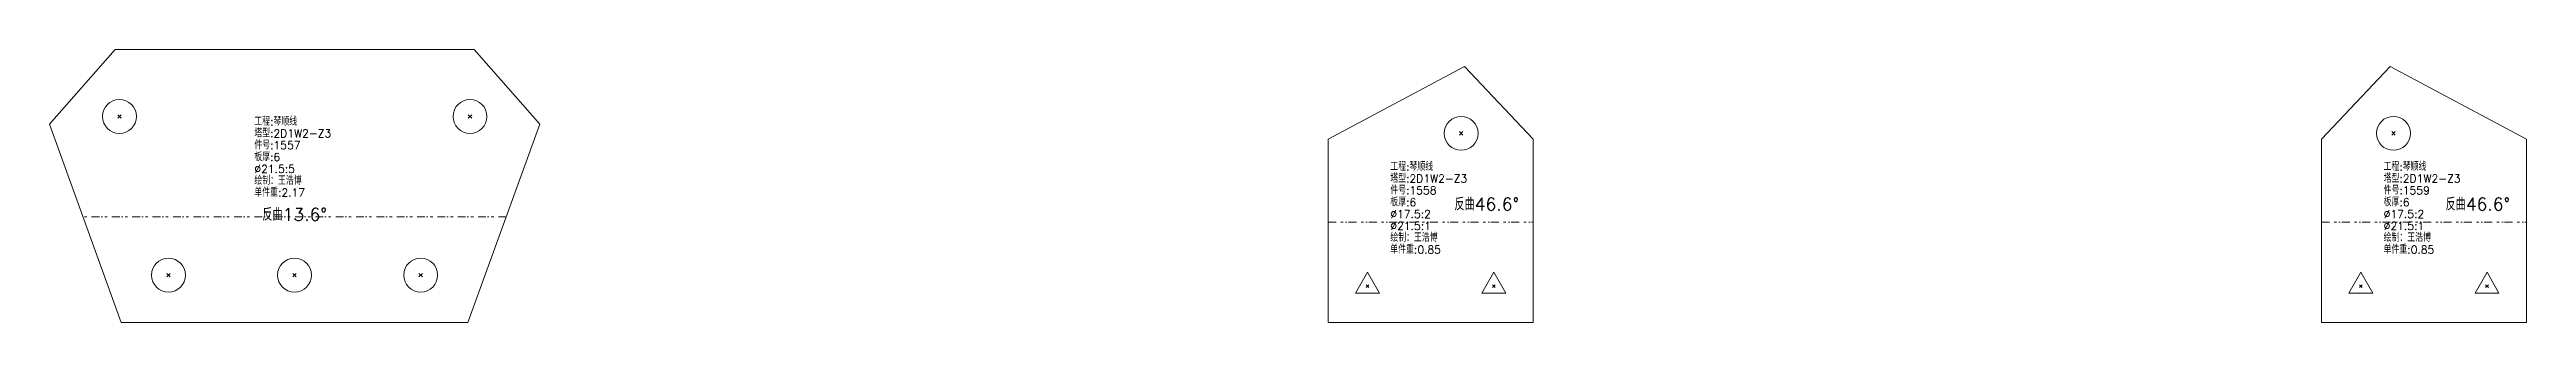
# Model space of a CAD drawing. Extents: x -580 to 8755, y 0 to 14723.
# Drawn here: x 5396 to 6967, y 4471 to 4644 of the extents above; entities that cross this region are included whole.
import ezdxf
from ezdxf.enums import TextEntityAlignment as Align

# ---------------------------------------------------------------- set-up
doc = ezdxf.new("R2010")
doc.units = 0
doc.header["$MEASUREMENT"] = 0
doc.linetypes.add('自定义线型', pattern=[12.9, 5, -3, 1.5, -2, 0.4, -1])
doc.layers.add('1', color=7, linetype='CONTINUOUS', lineweight=25)
doc.styles.get("Standard").update_dxf_attribs({"font": 'simplex.shx', "width": 0.7, "height": 3, "bigfont": 'gbhzfs.shx'})

msp = doc.modelspace()

# ---------------------------------------------------------------- texts
at = {"layer": '1', "color": 7, "linetype": 'Continuous', "lineweight": 18}
for s, p in [('塔型:2D1W2-Z3', (5525.66223, 4586.4347)), ('工程:琴顺线', (5525.66223, 4593.9347)), ('件号:1557', (5525.66223, 4578.9347)), ('板厚:6', (5525.66223, 4571.4347)), ('工程:琴顺线', (6246.15208, 4565.33069)), ('工程:琴顺线', (6876.15208, 4565.33069)), ('绘制：王浩博', (5525.66223, 4556.4347)), ('单件重:2.17', (5525.66223, 4548.9347)), ('%%c21.5:5', (5525.66223, 4563.9347)), ('件号:1558', (6246.15208, 4550.33069)), ('塔型:2D1W2-Z3', (6246.15208, 4557.83069)), ('件号:1559', (6876.15208, 4550.33069)), ('塔型:2D1W2-Z3', (6876.15208, 4557.83069)), ('板厚:6', (6246.15208, 4542.83069)), ('%%c17.5:2', (6246.15208, 4535.33069)), ('板厚:6', (6876.15208, 4542.83069)), ('%%c17.5:2', (6876.15208, 4535.33069)), ('绘制：王浩博', (6246.15208, 4520.33069)), ('%%c21.5:1', (6246.15208, 4527.83069)), ('绘制：王浩博', (6876.15208, 4520.33069)), ('%%c21.5:1', (6876.15208, 4527.83069)), ('单件重:0.85', (6246.15208, 4512.83069)), ('单件重:0.85', (6876.15208, 4512.83069))]:
    msp.add_text(s, height=5, dxfattribs=at).set_placement(p, align=Align.BOTTOM_LEFT)
at = {"layer": '1', "color": 7, "linetype": 'Continuous', "lineweight": 13}
for s, p in [('反曲13.6%%d', (5551.21724, 4532.67448)), ('反曲46.6%%d', (6307.31846, 4539.25765)), ('反曲46.6%%d', (6935.90135, 4539.25765))]:
    msp.add_text(s, height=8, dxfattribs=at).set_placement(p, align=Align.BOTTOM_CENTER)

# ---------------------------------------------------------------- linework, layer by layer
at = {"layer": '1', "color": 7, "linetype": 'Continuous', "lineweight": 18}
for p, q in [((5437.43077, 4643.56334), (5395.76812, 4596.3251)), ((5665.08517, 4643.55226), (5437.43077, 4643.56334)), ((5706.74782, 4596.31402), (5665.08517, 4643.55226)), ((6293.23939, 4632.85532), (6206.74782, 4586.84081)), ((6336.74782, 4586.84081), (6293.23939, 4632.85532)), ((6880.25624, 4632.85532), (6836.74782, 4586.84081)), ((6966.74782, 4586.84081), (6880.25624, 4632.85532)), ((5395.76812, 4596.3251), (5441.16843, 4470.67448)), ((5661.16843, 4470.67448), (5706.74782, 4596.31402)), ((6206.74782, 4586.84081), (6206.74782, 4470.67448)), ((6336.74782, 4470.67448), (6336.74782, 4586.84081)), ((6836.74782, 4586.84081), (6836.74782, 4470.67448)), ((6966.74782, 4470.67448), (6966.74782, 4586.84081)), ((5441.16843, 4470.67448), (5661.16843, 4470.67448)), ((6206.74782, 4470.67448), (6336.74782, 4470.67448)), ((6836.74782, 4470.67448), (6966.74782, 4470.67448))]:
    msp.add_line(p, q, dxfattribs=at)
at = {"layer": '1', "color": 7, "linetype": 'Continuous', "lineweight": 13}
for p, q in [((5439.00192, 4600.14453), (5441.15192, 4602.29453)), ((5441.15192, 4600.14453), (5439.00192, 4602.29453)), ((5661.36401, 4600.13346), (5663.51401, 4602.28346)), ((5663.51401, 4600.13346), (5661.36401, 4602.28346)), ((6290.02364, 4589.40796), (6292.17364, 4591.55796)), ((6292.17364, 4589.40796), (6290.02364, 4591.55796)), ((6881.32199, 4589.40796), (6883.47199, 4591.55796)), ((6883.47199, 4589.40796), (6881.32199, 4591.55796)), ((5470.09343, 4499.59948), (5472.24343, 4501.74948)), ((5472.24343, 4499.59948), (5470.09343, 4501.74948)), ((5550.09343, 4499.59948), (5552.24343, 4501.74948)), ((5552.24343, 4499.59948), (5550.09343, 4501.74948)), ((5630.09343, 4499.59948), (5632.24343, 4501.74948)), ((5632.24343, 4499.59948), (5630.09343, 4501.74948)), ((6231.74782, 4502.42448), (6224.17032, 4489.29948)), ((6230.87282, 4492.79948), (6232.62282, 4494.54948)), ((6232.62282, 4492.79948), (6230.87282, 4494.54948)), ((6239.32532, 4489.29948), (6231.74782, 4502.42448)), ((6311.74782, 4502.42448), (6304.17032, 4489.29948)), ((6310.87282, 4492.79948), (6312.62282, 4494.54948)), ((6312.62282, 4492.79948), (6310.87282, 4494.54948)), ((6319.32532, 4489.29948), (6311.74782, 4502.42448)), ((6861.74782, 4502.42448), (6854.17032, 4489.29948)), ((6860.87282, 4492.79948), (6862.62282, 4494.54948)), ((6862.62282, 4492.79948), (6860.87282, 4494.54948)), ((6869.32532, 4489.29948), (6861.74782, 4502.42448)), ((6941.74782, 4502.42448), (6934.17032, 4489.29948)), ((6940.87282, 4492.79948), (6942.62282, 4494.54948)), ((6942.62282, 4492.79948), (6940.87282, 4494.54948)), ((6949.32532, 4489.29948), (6941.74782, 4502.42448)), ((6224.17032, 4489.29948), (6239.32532, 4489.29948)), ((6304.17032, 4489.29948), (6319.32532, 4489.29948)), ((6854.17032, 4489.29948), (6869.32532, 4489.29948)), ((6934.17032, 4489.29948), (6949.32532, 4489.29948))]:
    msp.add_line(p, q, dxfattribs=at)
at = {"layer": '1', "color": 190, "linetype": '自定义线型', "lineweight": 13}
for p, q in [((5685.47462, 4537.67448), (5416.95987, 4537.67448)), ((6206.74782, 4534.25765), (6336.74782, 4534.25765)), ((6836.74782, 4534.25765), (6966.74782, 4534.25765))]:
    msp.add_line(p, q, dxfattribs=at)
at = {"layer": '1', "color": 7, "linetype": 'Continuous', "lineweight": 13}
for centre in [(5440.07692, 4601.21953), (5662.43901, 4601.20846), (6291.09864, 4590.48296), (6882.39699, 4590.48296), (5471.16843, 4500.67448), (5551.16843, 4500.67448), (5631.16843, 4500.67448)]:
    msp.add_circle(centre, 10.75, dxfattribs=at)

msp.set_redraw_order([(e.dxf.handle, doc.entitydb.next_handle()) for e in msp.query("TEXT MTEXT ATTDEF DIMENSION ARC_DIMENSION")])  # texts and dimensions are drawn at this point

doc.saveas('drawing.dxf')
